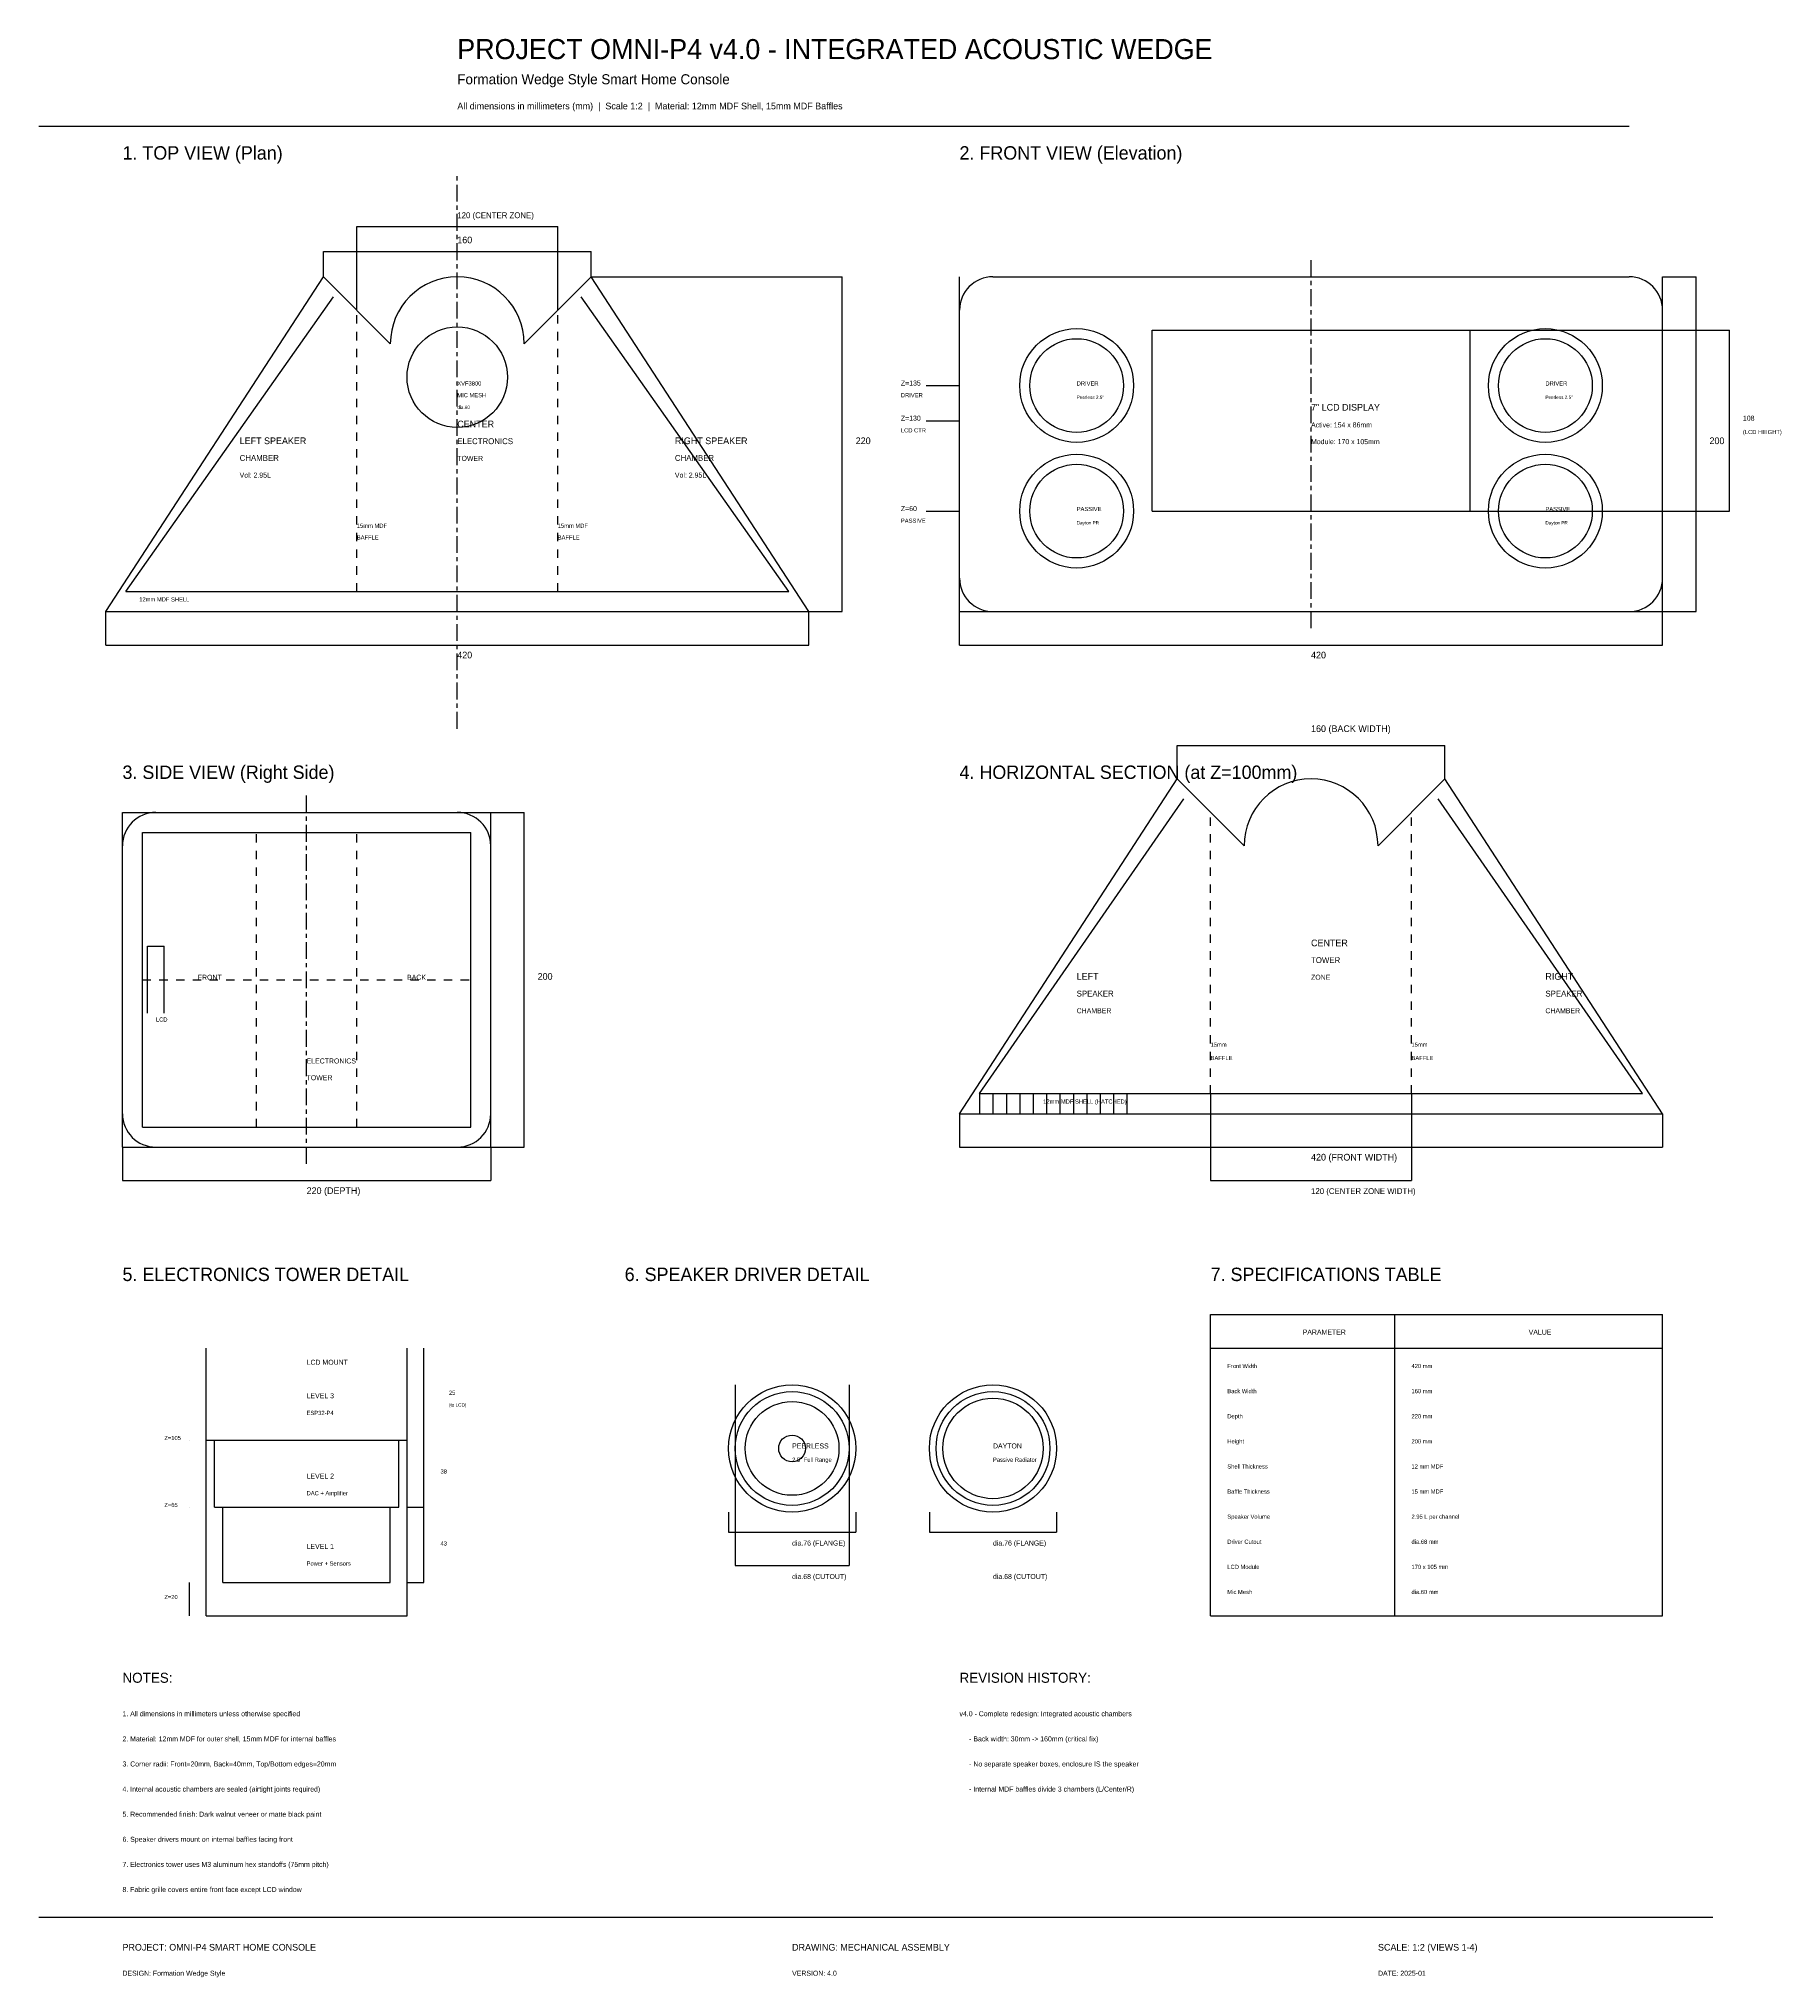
# Model space of a CAD drawing. Header units: millimetres. Extents: x -250 to 790, y -796 to 362.
import ezdxf

# ---------------------------------------------------------------- set-up
doc = ezdxf.new("R2010")
doc.units = ezdxf.units.MM
doc.linetypes.add('CENTER', pattern=[17.5, 10, -2.5, 2.5, -2.5])
doc.linetypes.add('DASHED', pattern=[10, 5, -5])
for name, color, linetype in [('ANNOTATION', 5, 'CONTINUOUS'), ('CENTER', 1, 'CENTER'), ('DIMENSION', 3, 'CONTINUOUS'), ('HATCH', 8, 'CONTINUOUS'), ('HIDDEN', 8, 'DASHED'), ('OUTLINE', 7, 'CONTINUOUS'), ('TEXT', 7, 'CONTINUOUS'), ('THIN', 8, 'CONTINUOUS'), ('TITLE', 7, 'CONTINUOUS')]:
    doc.layers.add(name, color=color, linetype=linetype)

msp = doc.modelspace()

# ---------------------------------------------------------------- linework, layer by layer
at = {"layer": 'CENTER'}
for p, q in [((0, -50), (0, 280)), ((510, 10), (510, 230)), ((-90, -310), (-90, -90))]:
    msp.add_line(p, q, dxfattribs=at)
at = {"layer": 'DIMENSION'}
for p, q in [((-60, 250), (60, 250)), ((-60, 200), (-60, 250)), ((60, 200), (60, 250)), ((-80, 235), (80, 235)), ((-80, 220), (-80, 235)), ((80, 220), (80, 235)), ((80, 220), (230, 220)), ((230, 20), (230, 220)), ((720, 220), (740, 220)), ((740, 20), (740, 220)), ((605, 188), (760, 188)), ((760, 80), (760, 188)), ((280, 155), (300, 155)), ((280, 134), (300, 134)), ((280, 80), (300, 80)), ((605, 80), (760, 80)), ((-210, 0), (-210, 20)), ((210, 0), (210, 20)), ((210, 20), (230, 20)), ((300, 0), (300, 20)), ((720, 0), (720, 20)), ((720, 20), (740, 20)), ((-210, 0), (210, 0)), ((300, 0), (720, 0)), ((430, -60), (590, -60)), ((430, -80), (430, -60)), ((590, -80), (590, -60)), ((20, -100), (40, -100)), ((40, -300), (40, -100)), ((450, -268), (450, -320)), ((570, -268), (570, -320)), ((300, -280), (300, -300)), ((720, -280), (720, -300)), ((-200, -300), (-200, -320)), ((20, -300), (20, -320)), ((20, -300), (40, -300)), ((300, -300), (720, -300)), ((-200, -320), (20, -320)), ((450, -320), (570, -320)), ((-20, -475), (-20, -420)), ((166, -442), (166, -550)), ((234, -442), (234, -550)), ((-160, -475), (-160, -475)), ((-20, -515), (-20, -475)), ((-160, -515), (-160, -515)), ((-30, -515), (-20, -515)), ((-20, -560), (-20, -515)), ((162, -518), (162, -530)), ((238, -518), (238, -530)), ((282, -518), (282, -530)), ((358, -518), (358, -530)), ((162, -530), (238, -530)), ((282, -530), (358, -530)), ((166, -550), (234, -550)), ((-160, -580), (-160, -560)), ((-30, -560), (-20, -560))]:
    msp.add_line(p, q, dxfattribs=at)
at = {"layer": 'HATCH'}
for p, q in [((312, -268), (312, -280)), ((320, -268), (320, -280)), ((328, -268), (328, -280)), ((336, -268), (336, -280)), ((344, -268), (344, -280)), ((352, -268), (352, -280)), ((360, -268), (360, -280)), ((368, -268), (368, -280)), ((376, -268), (376, -280)), ((384, -268), (384, -280)), ((392, -268), (392, -280)), ((400, -268), (400, -280))]:
    msp.add_line(p, q, dxfattribs=at)
at = {"layer": 'HIDDEN'}
for p, q in [((-60, 32), (-60, 200)), ((60, 32), (60, 200)), ((450, -268), (450, -100)), ((570, -268), (570, -100)), ((-120, -288), (-120, -112)), ((-60, -288), (-60, -112)), ((-188, -200), (8, -200))]:
    msp.add_line(p, q, dxfattribs=at)
at = {"layer": 'OUTLINE'}
for p, q in [((-210, 20), (-80, 220)), ((-40, 180), (-80, 220)), ((40, 180), (80, 220)), ((210, 20), (80, 220)), ((300, 20), (300, 220)), ((320, 220), (700, 220)), ((720, 20), (720, 220)), ((-210, 20), (210, 20)), ((300, 20), (720, 20)), ((300, -280), (430, -80)), ((470, -120), (430, -80)), ((550, -120), (590, -80)), ((720, -280), (590, -80)), ((-200, -300), (-200, -100)), ((-200, -100), (20, -100)), ((20, -300), (20, -100)), ((300, -280), (720, -280)), ((-200, -300), (20, -300)), ((450, -400), (720, -400)), ((450, -580), (450, -400)), ((720, -580), (720, -400)), ((-150, -580), (-150, -420)), ((-30, -580), (-30, -420)), ((-150, -580), (-30, -580)), ((450, -580), (720, -580))]:
    msp.add_line(p, q, dxfattribs=at)
for centre in [(200, -480), (320, -480)]:
    msp.add_circle(centre, 38, dxfattribs=at)
for centre, radius, start, end in [((0, 180), 40, 0, 180), ((320, 200), 20, 90, 180), ((700, 200), 20, 0, 90), ((320, 40), 20, 180, 270), ((700, 40), 20, 270, 360), ((510, -120), 40, 0, 180), ((-180, -120), 20, 90, 180), ((0, -120), 20, 0, 90), ((-180, -280), 20, 180, 270), ((0, -280), 20, 270, 360)]:
    msp.add_arc(centre, radius, start, end, dxfattribs=at)
at = {"layer": 'THIN'}
for p, q in [((-198, 32), (-74, 208)), ((198, 32), (74, 208)), ((415, 80), (415, 188)), ((415, 188), (605, 188)), ((605, 80), (605, 188)), ((415, 80), (605, 80)), ((-198, 32), (198, 32)), ((312, -268), (434, -92)), ((708, -268), (586, -92)), ((-188, -112), (8, -112)), ((-188, -288), (-188, -112)), ((8, -288), (8, -112)), ((-185, -220), (-185, -180)), ((-185, -180), (-175, -180)), ((-175, -220), (-175, -180)), ((312, -268), (708, -268)), ((-188, -288), (8, -288)), ((560, -580), (560, -400)), ((-150, -475), (-150, -420)), ((-30, -475), (-30, -420)), ((450, -420), (720, -420)), ((-150, -475), (-30, -475)), ((-145, -515), (-145, -475)), ((-35, -515), (-35, -475)), ((-145, -515), (-35, -515)), ((-140, -560), (-140, -515)), ((-40, -560), (-40, -515)), ((-140, -560), (-40, -560))]:
    msp.add_line(p, q, dxfattribs=at)
for centre, radius in [((0, 160), 30), ((370, 155), 34), ((650, 155), 34), ((370, 155), 28), ((650, 155), 28), ((370, 80), 34), ((370, 80), 28), ((650, 80), 34), ((650, 80), 28), ((200, -480), 34), ((320, -480), 34), ((320, -480), 30), ((200, -480), 28), ((200, -480), 8)]:
    msp.add_circle(centre, radius, dxfattribs=at)
at = {"layer": 'TITLE'}
for p, q in [((-250, 310), (700, 310)), ((-250, -760), (750, -760))]:
    msp.add_line(p, q, dxfattribs=at)

# ---------------------------------------------------------------- texts
at = {"layer": 'ANNOTATION'}
for s, height, p in [('XVF3800', 2.5, (0, 155)), ('DRIVER', 2.5, (370, 155)), ('DRIVER', 2.5, (650, 155)), ('dia.60', 2, (0, 141)), ('MIC MESH', 2.5, (0, 148)), ('Peerless 2.5"', 2, (370, 147)), ('7" LCD DISPLAY', 4, (510, 140)), ('Peerless 2.5"', 2, (650, 147)), ('CENTER', 4, (0, 130)), ('Active: 154 x 86mm', 3, (510, 130)), ('LEFT SPEAKER', 4, (-130, 120)), ('ELECTRONICS', 3.5, (0, 120)), ('RIGHT SPEAKER', 4, (130, 120)), ('Module: 170 x 105mm', 3, (510, 120)), ('CHAMBER', 3.5, (-130, 110)), ('TOWER', 3, (0, 110)), ('CHAMBER', 3.5, (130, 110)), ('Vol: 2.95L', 3, (-130, 100)), ('Vol: 2.95L', 3, (130, 100)), ('PASSIVE', 2.5, (370, 80)), ('PASSIVE', 2.5, (650, 80)), ('15mm MDF', 2.5, (-60, 70)), ('15mm MDF', 2.5, (60, 70)), ('Dayton PR', 2, (370, 72)), ('Dayton PR', 2, (650, 72)), ('BAFFLE', 2.5, (-60, 63)), ('BAFFLE', 2.5, (60, 63)), ('12mm MDF SHELL', 2.5, (-190, 26)), ('CENTER', 4, (510, -180)), ('LEFT', 4, (370, -200)), ('TOWER', 3.5, (510, -190)), ('RIGHT', 4, (650, -200)), ('FRONT', 3, (-155, -200)), ('BACK', 3, (-30, -200)), ('SPEAKER', 3.5, (370, -210)), ('ZONE', 3, (510, -200)), ('SPEAKER', 3.5, (650, -210)), ('CHAMBER', 3, (370, -220)), ('CHAMBER', 3, (650, -220)), ('LCD', 2.5, (-180, -225)), ('15mm', 2.5, (450, -240)), ('15mm', 2.5, (570, -240)), ('ELECTRONICS', 3, (-90, -250)), ('BAFFLE', 2.5, (450, -248)), ('BAFFLE', 2.5, (570, -248)), ('TOWER', 3, (-90, -260)), ('12mm MDF SHELL (HATCHED)', 2.5, (350, -274)), ('LCD MOUNT', 3, (-90, -430)), ('LEVEL 3', 3, (-90, -450)), ('ESP32-P4', 2.5, (-90, -460)), ('2.5" Full Range', 2.5, (200, -488)), ('PEERLESS', 3, (200, -480)), ('DAYTON', 3, (320, -480)), ('Passive Radiator', 2.5, (320, -488)), ('LEVEL 2', 3, (-90, -498)), ('DAC + Amplifier', 2.5, (-90, -508)), ('LEVEL 1', 3, (-90, -540)), ('Power + Sensors', 2.5, (-90, -550))]:
    msp.add_text(s, height=height, dxfattribs=at).set_placement(p)
at = {"layer": 'DIMENSION'}
for s, height, p in [('120 (CENTER ZONE)', 3.5, (0, 255)), ('160', 4, (0, 240)), ('Z=135', 3, (265, 155)), ('DRIVER', 2.5, (265, 148)), ('Z=130', 3, (265, 134)), ('LCD CTR', 2.5, (265, 127)), ('(LCD HEIGHT)', 2.5, (768, 126)), ('108', 3, (768, 134)), ('220', 4, (238, 120)), ('200', 4, (748, 120)), ('Z=60', 3, (265, 80)), ('PASSIVE', 2.5, (265, 73)), ('420', 4, (0, -8)), ('420', 4, (510, -8)), ('160 (BACK WIDTH)', 4, (510, -52)), ('200', 4, (48, -200)), ('420 (FRONT WIDTH)', 4, (510, -308)), ('220 (DEPTH)', 4, (-90, -328)), ('120 (CENTER ZONE WIDTH)', 3.5, (510, -328)), ('25', 2.5, (-5, -448)), ('(to LCD)', 2, (-5, -455)), ('Z=105', 2.5, (-175, -475)), ('38', 2.5, (-10, -495)), ('Z=65', 2.5, (-175, -515)), ('43', 2.5, (-10, -538)), ('dia.76 (FLANGE)', 3, (200, -538)), ('dia.76 (FLANGE)', 3, (320, -538)), ('dia.68 (CUTOUT)', 3, (200, -558)), ('dia.68 (CUTOUT)', 3, (320, -558)), ('Z=20', 2.5, (-175, -570))]:
    msp.add_text(s, height=height, dxfattribs=at).set_placement(p)
at = {"layer": 'TEXT'}
for s, height, p in [('PARAMETER', 3, (505, -412)), ('VALUE', 3, (640, -412)), ('Front Width', 2.5, (460, -432)), ('420 mm', 2.5, (570, -432)), ('Back Width', 2.5, (460, -447)), ('160 mm', 2.5, (570, -447)), ('Depth', 2.5, (460, -462)), ('220 mm', 2.5, (570, -462)), ('Height', 2.5, (460, -477)), ('200 mm', 2.5, (570, -477)), ('Shell Thickness', 2.5, (460, -492)), ('12 mm MDF', 2.5, (570, -492)), ('Baffle Thickness', 2.5, (460, -507)), ('15 mm MDF', 2.5, (570, -507)), ('Speaker Volume', 2.5, (460, -522)), ('2.95 L per channel', 2.5, (570, -522)), ('Driver Cutout', 2.5, (460, -537)), ('dia.68 mm', 2.5, (570, -537)), ('LCD Module', 2.5, (460, -552)), ('170 x 105 mm', 2.5, (570, -552)), ('Mic Mesh', 2.5, (460, -567)), ('dia.60 mm', 2.5, (570, -567)), ('1. All dimensions in millimeters unless otherwise specified', 3, (-200, -640)), ('v4.0 - Complete redesign: Integrated acoustic chambers', 3, (300, -640)), ('2. Material: 12mm MDF for outer shell, 15mm MDF for internal baffles', 3, (-200, -655)), ('     - Back width: 30mm -> 160mm (critical fix)', 3, (300, -655)), ('3. Corner radii: Front=20mm, Back=40mm, Top/Bottom edges=20mm', 3, (-200, -670)), ('     - No separate speaker boxes, enclosure IS the speaker', 3, (300, -670)), ('4. Internal acoustic chambers are sealed (airtight joints required)', 3, (-200, -685)), ('     - Internal MDF baffles divide 3 chambers (L/Center/R)', 3, (300, -685)), ('5. Recommended finish: Dark walnut veneer or matte black paint', 3, (-200, -700)), ('6. Speaker drivers mount on internal baffles facing front', 3, (-200, -715)), ('7. Electronics tower uses M3 aluminum hex standoffs (75mm pitch)', 3, (-200, -730)), ('8. Fabric grille covers entire front face except LCD window', 3, (-200, -745))]:
    msp.add_text(s, height=height, dxfattribs=at).set_placement(p)
at = {"layer": 'TITLE'}
for s, height, p in [('PROJECT OMNI-P4 v4.0 - INTEGRATED ACOUSTIC WEDGE', 12, (0, 350)), ('Formation Wedge Style Smart Home Console', 6, (0, 335)), ('All dimensions in millimeters (mm)  |  Scale 1:2  |  Material: 12mm MDF Shell, 15mm MDF Baffles', 4, (0, 320)), ('1. TOP VIEW (Plan)', 8, (-200, 290)), ('2. FRONT VIEW (Elevation)', 8, (300, 290)), ('3. SIDE VIEW (Right Side)', 8, (-200, -80)), ('4. HORIZONTAL SECTION (at Z=100mm)', 8, (300, -80)), ('5. ELECTRONICS TOWER DETAIL', 8, (-200, -380)), ('6. SPEAKER DRIVER DETAIL', 8, (100, -380)), ('7. SPECIFICATIONS TABLE', 8, (450, -380)), ('NOTES:', 6, (-200, -620)), ('REVISION HISTORY:', 6, (300, -620)), ('SCALE: 1:2 (VIEWS 1-4)', 4, (550, -780)), ('PROJECT: OMNI-P4 SMART HOME CONSOLE', 4, (-200, -780)), ('DRAWING: MECHANICAL ASSEMBLY', 4, (200, -780)), ('DESIGN: Formation Wedge Style', 3, (-200, -795)), ('VERSION: 4.0', 3, (200, -795)), ('DATE: 2025-01', 3, (550, -795))]:
    msp.add_text(s, height=height, dxfattribs=at).set_placement(p)

doc.saveas('drawing.dxf')
